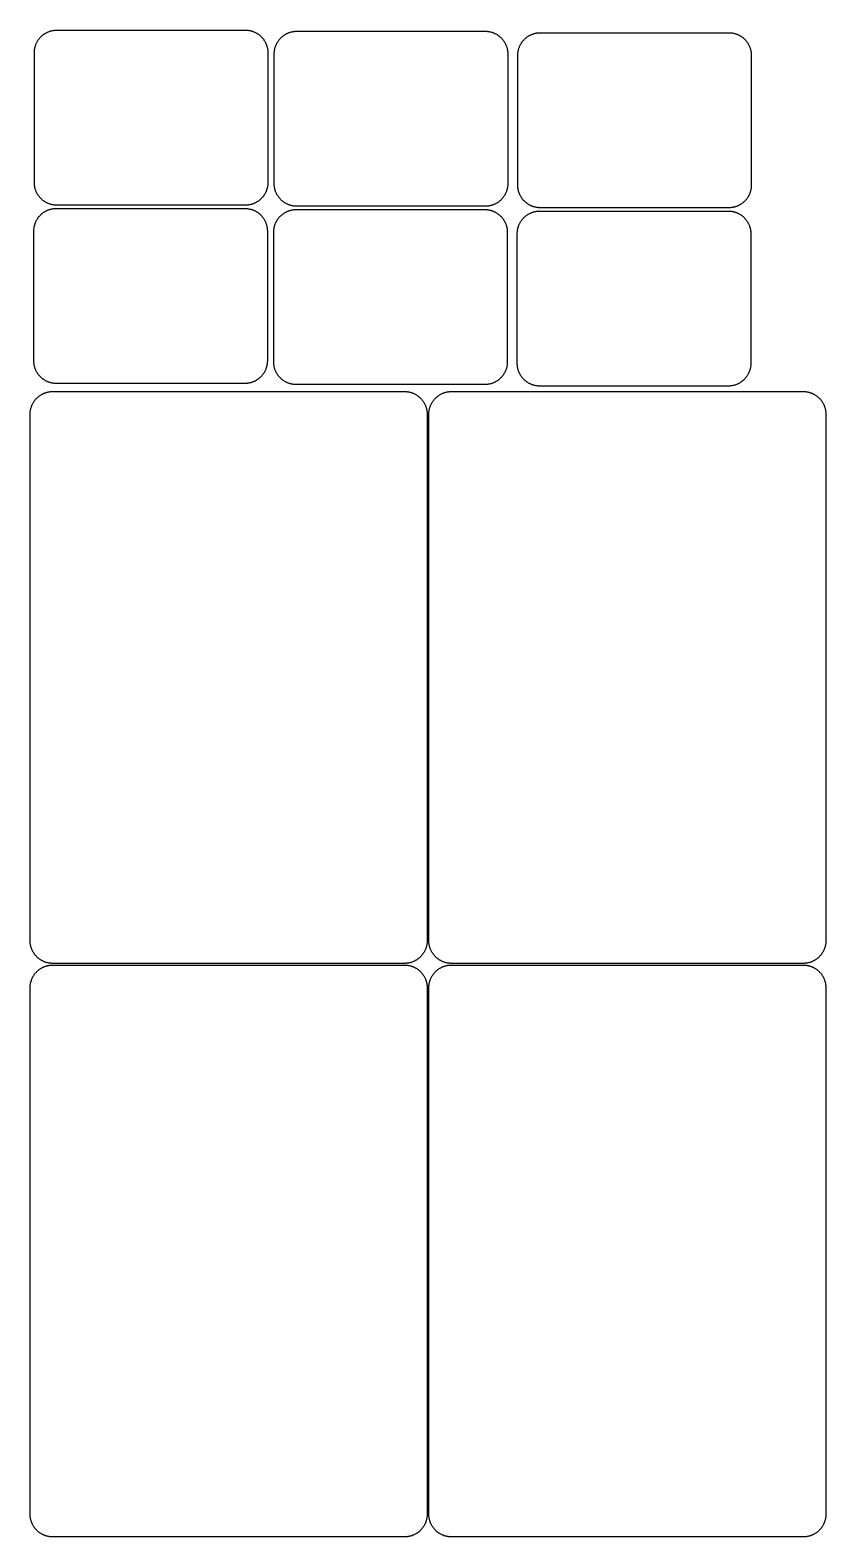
# Model space of a CAD drawing. Extents: x -19106 to -17743, y 5672 to 8254.
import ezdxf

# ---------------------------------------------------------------- set-up
doc = ezdxf.new("R2010")
doc.units = 0
doc.layers.add('Page1', color=7, linetype='CONTINUOUS')

msp = doc.modelspace()

# ---------------------------------------------------------------- linework, layer by layer
at = {"layer": 'Page1'}
for points in [[(-18737.717781, 7953.903966), (-19060.425835, 7953.903966), (-19060.425835, 7953.903966), (-19061.423306, 7953.916588), (-19062.414554, 7953.954252), (-19063.399275, 7954.016654), (-19064.377166, 7954.10349), (-19065.347924, 7954.214458), (-19066.311243, 7954.349253), (-19067.266822, 7954.507572), (-19068.214357, 7954.689112), (-19069.153543, 7954.893569), (-19070.084078, 7955.120639), (-19071.005658, 7955.37002), (-19071.91798, 7955.641407), (-19072.820739, 7955.934496), (-19073.713633, 7956.248985), (-19074.596358, 7956.584571), (-19075.468611, 7956.940948), (-19076.330087, 7957.317814), (-19077.180483, 7957.714866), (-19078.019496, 7958.1318), (-19078.846823, 7958.568311), (-19079.662159, 7959.024098), (-19080.465202, 7959.498856), (-19081.255647, 7959.992281), (-19082.033191, 7960.504071), (-19082.797532, 7961.033922), (-19083.548364, 7961.581529), (-19084.285385, 7962.146591), (-19085.008291, 7962.728802), (-19085.716778, 7963.32786), (-19086.410544, 7963.943461), (-19087.089284, 7964.575302), (-19087.752695, 7965.223079), (-19088.400474, 7965.886488), (-19089.032316, 7966.565227), (-19089.647919, 7967.25899), (-19090.246979, 7967.967476), (-19090.829192, 7968.69038), (-19091.394255, 7969.4274), (-19091.941865, 7970.17823), (-19092.471717, 7970.942569), (-19092.983508, 7971.720111), (-19093.476936, 7972.510555), (-19093.951695, 7973.313596), (-19094.407483, 7974.128931), (-19094.843996, 7974.956256), (-19095.260931, 7975.795268), (-19095.657985, 7976.645663), (-19096.034852, 7977.507137), (-19096.391231, 7978.379388), (-19096.726817, 7979.262112), (-19097.041308, 7980.155005), (-19097.334399, 7981.057763), (-19097.605787, 7981.970084), (-19097.855168, 7982.891663), (-19098.082239, 7983.822197), (-19098.286697, 7984.761382), (-19098.468237, 7985.708916), (-19098.626557, 7986.664494), (-19098.761353, 7987.627814), (-19098.872321, 7988.59857), (-19098.959158, 7989.576461), (-19099.02156, 7990.561182), (-19099.059224, 7991.55243), (-19099.071846, 7992.549901), (-19099.071846, 7992.549901), (-19099.071846, 8215.258031), (-19099.071846, 8215.258031), (-19099.059224, 8216.255499), (-19099.02156, 8217.246744), (-19098.959158, 8218.231462), (-19098.872321, 8219.20935), (-19098.761353, 8220.180104), (-19098.626557, 8221.14342), (-19098.468237, 8222.098996), (-19098.286697, 8223.046528), (-19098.082239, 8223.985712), (-19097.855168, 8224.916244), (-19097.605787, 8225.837822), (-19097.334399, 8226.750141), (-19097.041308, 8227.652898), (-19096.726818, 8228.54579), (-19096.391232, 8229.428513), (-19096.034853, 8230.300763), (-19095.657986, 8231.162237), (-19095.260933, 8232.012632), (-19094.843998, 8232.851643), (-19094.407485, 8233.678968), (-19093.951698, 8234.494303), (-19093.476939, 8235.297344), (-19092.983512, 8236.087787), (-19092.471721, 8236.86533), (-19091.941869, 8237.629669), (-19091.39426, 8238.3805), (-19090.829198, 8239.11752), (-19090.246985, 8239.840425), (-19089.647926, 8240.548911), (-19089.032324, 8241.242676), (-19088.400482, 8241.921415), (-19087.752705, 8242.584825), (-19087.089294, 8243.232603), (-19086.410555, 8243.864444), (-19085.716791, 8244.480046), (-19085.008304, 8245.079106), (-19084.285399, 8245.661318), (-19083.54838, 8246.226381), (-19082.797549, 8246.773989), (-19082.03321, 8247.303841), (-19081.255667, 8247.815632), (-19080.465223, 8248.309059), (-19079.662182, 8248.783818), (-19078.846848, 8249.239606), (-19078.019523, 8249.676119), (-19077.180511, 8250.093053), (-19076.330117, 8250.490106), (-19075.468643, 8250.866974), (-19074.596393, 8251.223352), (-19073.71367, 8251.558938), (-19072.820778, 8251.873429), (-19071.918021, 8252.166519), (-19071.005702, 8252.437907), (-19070.084124, 8252.687288), (-19069.153592, 8252.91436), (-19068.214408, 8253.118817), (-19067.266876, 8253.300358), (-19066.3113, 8253.458678), (-19065.347983, 8253.593473), (-19064.377229, 8253.704441), (-19063.399342, 8253.791278), (-19062.414623, 8253.85368), (-19061.423379, 8253.891344), (-19060.425911, 8253.903966), (-19060.425911, 8253.903966), (-18737.717781, 8253.903966), (-18737.717781, 8253.903966), (-18736.720313, 8253.891344), (-18735.729068, 8253.85368), (-18734.74435, 8253.791278), (-18733.766463, 8253.704441), (-18732.795709, 8253.593473), (-18731.832392, 8253.458678), (-18730.876816, 8253.300358), (-18729.929284, 8253.118817), (-18728.9901, 8252.914359), (-18728.059568, 8252.687288), (-18727.13799, 8252.437907), (-18726.225671, 8252.166519), (-18725.322914, 8251.873428), (-18724.430022, 8251.558938), (-18723.547299, 8251.223351), (-18722.675049, 8250.866972), (-18721.813575, 8250.490105), (-18720.963181, 8250.093052), (-18720.124169, 8249.676117), (-18719.296844, 8249.239603), (-18718.48151, 8248.783815), (-18717.678469, 8248.309056), (-18716.888025, 8247.815629), (-18716.110482, 8247.303837), (-18715.346143, 8246.773985), (-18714.595312, 8246.226375), (-18713.858293, 8245.661312), (-18713.135388, 8245.079099), (-18712.426901, 8244.480039), (-18711.733137, 8243.864436), (-18711.054398, 8243.232594), (-18710.390987, 8242.584815), (-18709.74321, 8241.921404), (-18709.111368, 8241.242664), (-18708.495766, 8240.548898), (-18707.896707, 8239.840411), (-18707.314494, 8239.117505), (-18706.749432, 8238.380484), (-18706.201823, 8237.629652), (-18705.671971, 8236.865312), (-18705.16018, 8236.087767), (-18704.666753, 8235.297322), (-18704.191994, 8234.494279), (-18703.736207, 8233.678943), (-18703.299694, 8232.851617), (-18702.882759, 8232.012603), (-18702.485706, 8231.162207), (-18702.108839, 8230.300731), (-18701.75246, 8229.428479), (-18701.416874, 8228.545754), (-18701.102384, 8227.65286), (-18700.809293, 8226.7501), (-18700.537905, 8225.837779), (-18700.288524, 8224.916199), (-18700.061453, 8223.985663), (-18699.856995, 8223.046477), (-18699.675455, 8222.098943), (-18699.517135, 8221.143364), (-18699.382339, 8220.180044), (-18699.271371, 8219.209287), (-18699.184534, 8218.231396), (-18699.122132, 8217.246674), (-18699.084468, 8216.255426), (-18699.071846, 8215.257955), (-18699.071846, 8215.257955), (-18699.071846, 7992.549901), (-18699.071846, 7992.549901), (-18699.084468, 7991.55243), (-18699.122132, 7990.561182), (-18699.184534, 7989.576461), (-18699.271371, 7988.59857), (-18699.382339, 7987.627814), (-18699.517135, 7986.664494), (-18699.675455, 7985.708916), (-18699.856995, 7984.761382), (-18700.061453, 7983.822197), (-18700.288524, 7982.891663), (-18700.537905, 7981.970084), (-18700.809293, 7981.057763), (-18701.102384, 7980.155005), (-18701.416874, 7979.262112), (-18701.75246, 7978.379388), (-18702.108839, 7977.507137), (-18702.485706, 7976.645663), (-18702.882759, 7975.795268), (-18703.299694, 7974.956256), (-18703.736207, 7974.128931), (-18704.191994, 7973.313596), (-18704.666753, 7972.510555), (-18705.16018, 7971.720111), (-18705.671971, 7970.942569), (-18706.201823, 7970.17823), (-18706.749432, 7969.4274), (-18707.314494, 7968.69038), (-18707.896707, 7967.967476), (-18708.495766, 7967.25899), (-18709.111368, 7966.565227), (-18709.74321, 7965.886488), (-18710.390987, 7965.223079), (-18711.054398, 7964.575302), (-18711.733137, 7963.943461), (-18712.426901, 7963.32786), (-18713.135388, 7962.728802), (-18713.858293, 7962.146591), (-18714.595312, 7961.581529), (-18715.346143, 7961.033922), (-18716.110482, 7960.504071), (-18716.888025, 7959.992281), (-18717.678469, 7959.498856), (-18718.48151, 7959.024098), (-18719.296844, 7958.568311), (-18720.124169, 7958.1318), (-18720.963181, 7957.714866), (-18721.813575, 7957.317814), (-18722.675049, 7956.940948), (-18723.547299, 7956.584571), (-18724.430022, 7956.248985), (-18725.322914, 7955.934496), (-18726.225671, 7955.641407), (-18727.13799, 7955.37002), (-18728.059568, 7955.120639), (-18728.9901, 7954.893569), (-18729.929284, 7954.689112), (-18730.876816, 7954.507572), (-18731.832392, 7954.349253), (-18732.795709, 7954.214458), (-18733.766463, 7954.10349), (-18734.74435, 7954.016654), (-18735.729068, 7953.954252), (-18736.720313, 7953.916588), (-18737.717781, 7953.903966)], [(-18326.755233, 7952.015863), (-18649.463286, 7952.015863), (-18649.463286, 7952.015863), (-18650.460758, 7952.028485), (-18651.452006, 7952.066148), (-18652.436727, 7952.12855), (-18653.414618, 7952.215387), (-18654.385375, 7952.326354), (-18655.348695, 7952.461149), (-18656.304274, 7952.619469), (-18657.251808, 7952.801009), (-18658.190995, 7953.005465), (-18659.12153, 7953.232536), (-18660.04311, 7953.481916), (-18660.955432, 7953.753303), (-18661.858191, 7954.046393), (-18662.751085, 7954.360882), (-18663.63381, 7954.696467), (-18664.506062, 7955.052844), (-18665.367538, 7955.429711), (-18666.217935, 7955.826762), (-18667.056948, 7956.243696), (-18667.884274, 7956.680208), (-18668.699611, 7957.135994), (-18669.502653, 7957.610752), (-18670.293099, 7958.104178), (-18671.070643, 7958.615968), (-18671.834983, 7959.145818), (-18672.585815, 7959.693426), (-18673.322836, 7960.258487), (-18674.045742, 7960.840699), (-18674.75423, 7961.439757), (-18675.447995, 7962.055358), (-18676.126736, 7962.687199), (-18676.790147, 7963.334975), (-18677.437925, 7963.998385), (-18678.069768, 7964.677123), (-18678.685371, 7965.370887), (-18679.284431, 7966.079373), (-18679.866644, 7966.802277), (-18680.431707, 7967.539296), (-18680.979316, 7968.290127), (-18681.509168, 7969.054465), (-18682.02096, 7969.832008), (-18682.514387, 7970.622451), (-18682.989147, 7971.425492), (-18683.444935, 7972.240827), (-18683.881448, 7973.068152), (-18684.298383, 7973.907164), (-18684.695436, 7974.757559), (-18685.072304, 7975.619034), (-18685.428683, 7976.491285), (-18685.764269, 7977.374008), (-18686.078759, 7978.266901), (-18686.37185, 7979.169659), (-18686.643238, 7980.08198), (-18686.892619, 7981.003559), (-18687.119691, 7981.934093), (-18687.324148, 7982.873279), (-18687.505689, 7983.820813), (-18687.664009, 7984.776391), (-18687.798805, 7985.73971), (-18687.909773, 7986.710467), (-18687.99661, 7987.688357), (-18688.059012, 7988.673078), (-18688.096676, 7989.664326), (-18688.109298, 7990.661798), (-18688.109298, 7990.661798), (-18688.109298, 8213.369928), (-18688.109298, 8213.369928), (-18688.096676, 8214.367395), (-18688.059012, 8215.35864), (-18687.99661, 8216.343358), (-18687.909773, 8217.321246), (-18687.798805, 8218.292), (-18687.664009, 8219.255317), (-18687.505689, 8220.210893), (-18687.324149, 8221.158424), (-18687.119691, 8222.097608), (-18686.89262, 8223.028141), (-18686.643239, 8223.949718), (-18686.371851, 8224.862037), (-18686.07876, 8225.764795), (-18685.76427, 8226.657686), (-18685.428684, 8227.540409), (-18685.072305, 8228.412659), (-18684.695438, 8229.274133), (-18684.298385, 8230.124528), (-18683.88145, 8230.963539), (-18683.444937, 8231.790864), (-18682.989149, 8232.606199), (-18682.51439, 8233.40924), (-18682.020963, 8234.199684), (-18681.509172, 8234.977227), (-18680.979321, 8235.741565), (-18680.431712, 8236.492396), (-18679.86665, 8237.229416), (-18679.284437, 8237.952321), (-18678.685378, 8238.660807), (-18678.069776, 8239.354572), (-18677.437934, 8240.033311), (-18676.790156, 8240.696721), (-18676.126746, 8241.344499), (-18675.448007, 8241.976341), (-18674.754242, 8242.591943), (-18674.045756, 8243.191002), (-18673.322851, 8243.773215), (-18672.585831, 8244.338277), (-18671.835, 8244.885886), (-18671.070662, 8245.415737), (-18670.293119, 8245.927528), (-18669.502675, 8246.420955), (-18668.699634, 8246.895714), (-18667.884299, 8247.351502), (-18667.056974, 8247.788015), (-18666.217963, 8248.20495), (-18665.367568, 8248.602003), (-18664.506094, 8248.97887), (-18663.633844, 8249.335249), (-18662.751121, 8249.670835), (-18661.85823, 8249.985325), (-18660.955472, 8250.278416), (-18660.043153, 8250.549804), (-18659.121576, 8250.799185), (-18658.191043, 8251.026256), (-18657.251859, 8251.230714), (-18656.304328, 8251.412254), (-18655.348752, 8251.570574), (-18654.385435, 8251.70537), (-18653.414681, 8251.816338), (-18652.436793, 8251.903175), (-18651.452075, 8251.965577), (-18650.46083, 8252.003241), (-18649.463363, 8252.015863), (-18649.463363, 8252.015863), (-18326.755233, 8252.015863), (-18326.755233, 8252.015863), (-18325.757765, 8252.003241), (-18324.76652, 8251.965577), (-18323.781802, 8251.903175), (-18322.803914, 8251.816338), (-18321.83316, 8251.70537), (-18320.869843, 8251.570574), (-18319.914267, 8251.412254), (-18318.966736, 8251.230713), (-18318.027552, 8251.026256), (-18317.097019, 8250.799184), (-18316.175442, 8250.549803), (-18315.263123, 8250.278415), (-18314.360366, 8249.985324), (-18313.467474, 8249.670834), (-18312.584751, 8249.335248), (-18311.712501, 8248.978869), (-18310.851027, 8248.602001), (-18310.000632, 8248.204948), (-18309.161621, 8247.788013), (-18308.334296, 8247.3515), (-18307.518961, 8246.895712), (-18306.71592, 8246.420952), (-18305.925477, 8245.927525), (-18305.147934, 8245.415733), (-18304.383595, 8244.885881), (-18303.632764, 8244.338272), (-18302.895744, 8243.773209), (-18302.172839, 8243.190996), (-18301.464353, 8242.591936), (-18300.770588, 8241.976333), (-18300.091849, 8241.34449), (-18299.428439, 8240.696712), (-18298.780661, 8240.033301), (-18298.14882, 8239.35456), (-18297.533217, 8238.660795), (-18296.934158, 8237.952307), (-18296.351946, 8237.229401), (-18295.786883, 8236.49238), (-18295.239274, 8235.741548), (-18294.709423, 8234.977208), (-18294.197632, 8234.199664), (-18293.704205, 8233.409218), (-18293.229446, 8232.606176), (-18292.773658, 8231.790839), (-18292.337145, 8230.963513), (-18291.92021, 8230.1245), (-18291.523158, 8229.274103), (-18291.14629, 8228.412627), (-18290.789912, 8227.540375), (-18290.454325, 8226.65765), (-18290.139835, 8225.764756), (-18289.846744, 8224.861997), (-18289.575357, 8223.949675), (-18289.325975, 8223.028095), (-18289.098904, 8222.09756), (-18288.894447, 8221.158373), (-18288.712906, 8220.210839), (-18288.554586, 8219.25526), (-18288.419791, 8218.29194), (-18288.308822, 8217.321183), (-18288.221986, 8216.343292), (-18288.159584, 8215.358571), (-18288.12192, 8214.367323), (-18288.109298, 8213.369851), (-18288.109298, 8213.369851), (-18288.109298, 7990.661798), (-18288.109298, 7990.661798), (-18288.12192, 7989.664326), (-18288.159584, 7988.673078), (-18288.221986, 7987.688357), (-18288.308822, 7986.710467), (-18288.419791, 7985.73971), (-18288.554586, 7984.776391), (-18288.712906, 7983.820813), (-18288.894447, 7982.873279), (-18289.098904, 7981.934093), (-18289.325975, 7981.003559), (-18289.575357, 7980.08198), (-18289.846744, 7979.169659), (-18290.139835, 7978.266901), (-18290.454325, 7977.374008), (-18290.789912, 7976.491285), (-18291.14629, 7975.619034), (-18291.523158, 7974.757559), (-18291.92021, 7973.907164), (-18292.337145, 7973.068152), (-18292.773658, 7972.240827), (-18293.229446, 7971.425492), (-18293.704205, 7970.622451), (-18294.197632, 7969.832008), (-18294.709423, 7969.054465), (-18295.239274, 7968.290127), (-18295.786883, 7967.539296), (-18296.351946, 7966.802277), (-18296.934158, 7966.079373), (-18297.533217, 7965.370887), (-18298.14882, 7964.677123), (-18298.780661, 7963.998385), (-18299.428439, 7963.334975), (-18300.091849, 7962.687199), (-18300.770588, 7962.055358), (-18301.464353, 7961.439757), (-18302.172839, 7960.840699), (-18302.895744, 7960.258487), (-18303.632764, 7959.693426), (-18304.383595, 7959.145818), (-18305.147934, 7958.615968), (-18305.925477, 7958.104178), (-18306.71592, 7957.610752), (-18307.518961, 7957.135994), (-18308.334296, 7956.680208), (-18309.161621, 7956.243696), (-18310.000632, 7955.826762), (-18310.851027, 7955.429711), (-18311.712501, 7955.052844), (-18312.584751, 7954.696467), (-18313.467474, 7954.360882), (-18314.360366, 7954.046393), (-18315.263123, 7953.753303), (-18316.175442, 7953.481916), (-18317.097019, 7953.232536), (-18318.027552, 7953.005465), (-18318.966736, 7952.801009), (-18319.914267, 7952.619469), (-18320.869843, 7952.461149), (-18321.83316, 7952.326354), (-18322.803914, 7952.215387), (-18323.781802, 7952.12855), (-18324.76652, 7952.066148), (-18325.757765, 7952.028485), (-18326.755233, 7952.015863)], [(-17909.579815, 7949.47211), (-18232.287869, 7949.47211), (-18232.287869, 7949.47211), (-18233.28534, 7949.484732), (-18234.276589, 7949.522396), (-18235.26131, 7949.584798), (-18236.239201, 7949.671634), (-18237.209958, 7949.782602), (-18238.173278, 7949.917397), (-18239.128857, 7950.075716), (-18240.076391, 7950.257256), (-18241.015578, 7950.461713), (-18241.946113, 7950.688783), (-18242.867693, 7950.938164), (-18243.780014, 7951.20955), (-18244.682774, 7951.50264), (-18245.575668, 7951.817129), (-18246.458393, 7952.152714), (-18247.330645, 7952.509092), (-18248.192121, 7952.885958), (-18249.042517, 7953.28301), (-18249.881531, 7953.699943), (-18250.708857, 7954.136455), (-18251.524194, 7954.592242), (-18252.327236, 7955.067), (-18253.117681, 7955.560425), (-18253.895226, 7956.072215), (-18254.659566, 7956.602066), (-18255.410398, 7957.149673), (-18256.147419, 7957.714735), (-18256.870325, 7958.296946), (-18257.578813, 7958.896004), (-18258.272578, 7959.511605), (-18258.951318, 7960.143446), (-18259.614729, 7960.791223), (-18260.262508, 7961.454632), (-18260.894351, 7962.13337), (-18261.509954, 7962.827134), (-18262.109013, 7963.53562), (-18262.691227, 7964.258524), (-18263.25629, 7964.995543), (-18263.803899, 7965.746374), (-18264.333751, 7966.510712), (-18264.845543, 7967.288255), (-18265.33897, 7968.078699), (-18265.813729, 7968.88174), (-18266.269518, 7969.697075), (-18266.706031, 7970.5244), (-18267.122966, 7971.363411), (-18267.520019, 7972.213806), (-18267.896887, 7973.075281), (-18268.253265, 7973.947532), (-18268.588852, 7974.830256), (-18268.903342, 7975.723148), (-18269.196433, 7976.625907), (-18269.467821, 7977.538227), (-18269.717202, 7978.459806), (-18269.944274, 7979.390341), (-18270.148731, 7980.329526), (-18270.330272, 7981.27706), (-18270.488592, 7982.232638), (-18270.623387, 7983.195957), (-18270.734356, 7984.166714), (-18270.821192, 7985.144605), (-18270.883594, 7986.129326), (-18270.921258, 7987.120574), (-18270.93388, 7988.118045), (-18270.93388, 7988.118045), (-18270.93388, 8210.826175), (-18270.93388, 8210.826175), (-18270.921258, 8211.823643), (-18270.883595, 8212.814888), (-18270.821192, 8213.799606), (-18270.734356, 8214.777493), (-18270.623387, 8215.748247), (-18270.488592, 8216.711564), (-18270.330272, 8217.66714), (-18270.148731, 8218.614672), (-18269.944274, 8219.553856), (-18269.717203, 8220.484388), (-18269.467821, 8221.405966), (-18269.196434, 8222.318285), (-18268.903343, 8223.221042), (-18268.588853, 8224.113934), (-18268.253266, 8224.996657), (-18267.896888, 8225.868907), (-18267.52002, 8226.730381), (-18267.122968, 8227.580775), (-18266.706033, 8228.419787), (-18266.26952, 8229.247112), (-18265.813732, 8230.062446), (-18265.338973, 8230.865487), (-18264.845546, 8231.655931), (-18264.333755, 8232.433474), (-18263.803904, 8233.197813), (-18263.256295, 8233.948644), (-18262.691232, 8234.685664), (-18262.10902, 8235.408568), (-18261.509961, 8236.117055), (-18260.894358, 8236.810819), (-18260.262517, 8237.489558), (-18259.614739, 8238.152969), (-18258.951329, 8238.800746), (-18258.27259, 8239.432588), (-18257.578825, 8240.04819), (-18256.870339, 8240.647249), (-18256.147434, 8241.229462), (-18255.410414, 8241.794524), (-18254.659583, 8242.342133), (-18253.895245, 8242.871985), (-18253.117701, 8243.383776), (-18252.327258, 8243.877203), (-18251.524217, 8244.351962), (-18250.708882, 8244.80775), (-18249.881557, 8245.244262), (-18249.042546, 8245.661197), (-18248.192151, 8246.05825), (-18247.330677, 8246.435117), (-18246.458427, 8246.791496), (-18245.575704, 8247.127082), (-18244.682812, 8247.441572), (-18243.780055, 8247.734663), (-18242.867736, 8248.006051), (-18241.946159, 8248.255432), (-18241.015626, 8248.482503), (-18240.076442, 8248.686961), (-18239.128911, 8248.868502), (-18238.173335, 8249.026821), (-18237.210018, 8249.161617), (-18236.239264, 8249.272585), (-18235.261376, 8249.359422), (-18234.276658, 8249.421824), (-18233.285413, 8249.459488), (-18232.287945, 8249.47211), (-18232.287945, 8249.47211), (-17909.579815, 8249.47211), (-17909.579815, 8249.47211), (-17908.582348, 8249.459488), (-17907.591103, 8249.421824), (-17906.606385, 8249.359422), (-17905.628497, 8249.272585), (-17904.657743, 8249.161617), (-17903.694426, 8249.026821), (-17902.73885, 8248.868501), (-17901.791319, 8248.686961), (-17900.852135, 8248.482503), (-17899.921602, 8248.255432), (-17899.000025, 8248.006051), (-17898.087706, 8247.734663), (-17897.184948, 8247.441572), (-17896.292057, 8247.127081), (-17895.409334, 8246.791495), (-17894.537084, 8246.435116), (-17893.67561, 8246.058249), (-17892.825215, 8245.661195), (-17891.986204, 8245.244261), (-17891.158879, 8244.807747), (-17890.343544, 8244.351959), (-17889.540503, 8243.8772), (-17888.750059, 8243.383772), (-17887.972516, 8242.871981), (-17887.208178, 8242.342129), (-17886.457347, 8241.794519), (-17885.720327, 8241.229456), (-17884.997422, 8240.647243), (-17884.288936, 8240.048183), (-17883.595171, 8239.43258), (-17882.916432, 8238.800738), (-17882.253022, 8238.152959), (-17881.605244, 8237.489548), (-17880.973402, 8236.810808), (-17880.3578, 8236.117042), (-17879.758741, 8235.408555), (-17879.176529, 8234.685649), (-17878.611466, 8233.948628), (-17878.063857, 8233.197796), (-17877.534006, 8232.433456), (-17877.022215, 8231.655911), (-17876.528788, 8230.865466), (-17876.054029, 8230.062423), (-17875.598241, 8229.247087), (-17875.161728, 8228.41976), (-17874.744793, 8227.580747), (-17874.34774, 8226.730351), (-17873.970873, 8225.868875), (-17873.614494, 8224.996622), (-17873.278908, 8224.113897), (-17872.964418, 8223.221004), (-17872.671327, 8222.318244), (-17872.399939, 8221.405922), (-17872.150558, 8220.484342), (-17871.923487, 8219.553807), (-17871.719029, 8218.614621), (-17871.537489, 8217.667086), (-17871.379169, 8216.711507), (-17871.244373, 8215.748188), (-17871.133405, 8214.777431), (-17871.046568, 8213.79954), (-17870.984166, 8212.814818), (-17870.946502, 8211.82357), (-17870.93388, 8210.826099), (-17870.93388, 8210.826099), (-17870.93388, 7988.118045), (-17870.93388, 7988.118045), (-17870.946502, 7987.120574), (-17870.984166, 7986.129326), (-17871.046568, 7985.144605), (-17871.133405, 7984.166714), (-17871.244373, 7983.195957), (-17871.379169, 7982.232638), (-17871.537489, 7981.27706), (-17871.719029, 7980.329526), (-17871.923487, 7979.390341), (-17872.150558, 7978.459806), (-17872.399939, 7977.538227), (-17872.671327, 7976.625907), (-17872.964418, 7975.723148), (-17873.278908, 7974.830256), (-17873.614494, 7973.947532), (-17873.970873, 7973.075281), (-17874.34774, 7972.213806), (-17874.744793, 7971.363411), (-17875.161728, 7970.5244), (-17875.598241, 7969.697075), (-17876.054029, 7968.88174), (-17876.528788, 7968.078699), (-17877.022215, 7967.288255), (-17877.534006, 7966.510712), (-17878.063857, 7965.746374), (-17878.611466, 7964.995543), (-17879.176529, 7964.258524), (-17879.758741, 7963.53562), (-17880.3578, 7962.827134), (-17880.973402, 7962.13337), (-17881.605244, 7961.454632), (-17882.253022, 7960.791223), (-17882.916432, 7960.143446), (-17883.595171, 7959.511605), (-17884.288936, 7958.896004), (-17884.997422, 7958.296946), (-17885.720327, 7957.714735), (-17886.457347, 7957.149673), (-17887.208178, 7956.602066), (-17887.972516, 7956.072215), (-17888.750059, 7955.560425), (-17889.540503, 7955.067), (-17890.343544, 7954.592242), (-17891.158879, 7954.136455), (-17891.986204, 7953.699943), (-17892.825215, 7953.28301), (-17893.67561, 7952.885958), (-17894.537084, 7952.509092), (-17895.409334, 7952.152714), (-17896.292057, 7951.817129), (-17897.184948, 7951.50264), (-17898.087706, 7951.20955), (-17899.000025, 7950.938164), (-17899.921602, 7950.688783), (-17900.852135, 7950.461713), (-17901.791319, 7950.257256), (-17902.73885, 7950.075716), (-17903.694426, 7949.917397), (-17904.657743, 7949.782602), (-17905.628497, 7949.671634), (-17906.606385, 7949.584798), (-17907.591103, 7949.522396), (-17908.582348, 7949.484732), (-17909.579815, 7949.47211)], [(-18738.581809, 7648.343278), (-19061.289863, 7648.343278), (-19061.289863, 7648.343278), (-19062.287334, 7648.3559), (-19063.278582, 7648.393564), (-19064.263303, 7648.455966), (-19065.241194, 7648.542802), (-19066.211952, 7648.65377), (-19067.175271, 7648.788565), (-19068.13085, 7648.946884), (-19069.078385, 7649.128424), (-19070.017571, 7649.332881), (-19070.948106, 7649.559951), (-19071.869686, 7649.809332), (-19072.782008, 7650.080719), (-19073.684767, 7650.373808), (-19074.577661, 7650.688298), (-19075.460386, 7651.023883), (-19076.332639, 7651.38026), (-19077.194115, 7651.757126), (-19078.044511, 7652.154178), (-19078.883524, 7652.571112), (-19079.710851, 7653.007624), (-19080.526187, 7653.46341), (-19081.32923, 7653.938168), (-19082.119675, 7654.431594), (-19082.897219, 7654.943383), (-19083.66156, 7655.473234), (-19084.412392, 7656.020842), (-19085.149413, 7656.585903), (-19085.872319, 7657.168114), (-19086.580806, 7657.767172), (-19087.274572, 7658.382774), (-19087.953312, 7659.014614), (-19088.616723, 7659.662391), (-19089.264502, 7660.3258), (-19089.896344, 7661.004539), (-19090.511947, 7661.698303), (-19091.111007, 7662.406788), (-19091.69322, 7663.129693), (-19092.258283, 7663.866712), (-19092.805893, 7664.617542), (-19093.335745, 7665.381881), (-19093.847536, 7666.159423), (-19094.340964, 7666.949867), (-19094.815723, 7667.752908), (-19095.271511, 7668.568243), (-19095.708024, 7669.395568), (-19096.124959, 7670.23458), (-19096.522013, 7671.084975), (-19096.89888, 7671.946449), (-19097.255259, 7672.8187), (-19097.590845, 7673.701424), (-19097.905336, 7674.594317), (-19098.198427, 7675.497075), (-19098.469815, 7676.409396), (-19098.719196, 7677.330975), (-19098.946267, 7678.261509), (-19099.150725, 7679.200695), (-19099.332265, 7680.148228), (-19099.490585, 7681.103807), (-19099.625381, 7682.067126), (-19099.736349, 7683.037882), (-19099.823186, 7684.015773), (-19099.885588, 7685.000494), (-19099.923252, 7685.991742), (-19099.935874, 7686.989213), (-19099.935874, 7686.989213), (-19099.935874, 7909.697343), (-19099.935874, 7909.697343), (-19099.923252, 7910.694811), (-19099.885588, 7911.686056), (-19099.823186, 7912.670774), (-19099.736349, 7913.648662), (-19099.625381, 7914.619416), (-19099.490585, 7915.582732), (-19099.332265, 7916.538308), (-19099.150725, 7917.48584), (-19098.946267, 7918.425024), (-19098.719196, 7919.355556), (-19098.469815, 7920.277134), (-19098.198427, 7921.189453), (-19097.905336, 7922.09221), (-19097.590846, 7922.985102), (-19097.25526, 7923.867825), (-19096.898881, 7924.740075), (-19096.522014, 7925.601549), (-19096.124961, 7926.451944), (-19095.708026, 7927.290955), (-19095.271513, 7928.11828), (-19094.815726, 7928.933615), (-19094.340967, 7929.736656), (-19093.84754, 7930.527099), (-19093.335749, 7931.304642), (-19092.805897, 7932.068981), (-19092.258288, 7932.819812), (-19091.693226, 7933.556832), (-19091.111013, 7934.279737), (-19090.511954, 7934.988223), (-19089.896352, 7935.681988), (-19089.26451, 7936.360727), (-19088.616733, 7937.024137), (-19087.953322, 7937.671915), (-19087.274583, 7938.303756), (-19086.580819, 7938.919359), (-19085.872332, 7939.518418), (-19085.149428, 7940.10063), (-19084.412408, 7940.665693), (-19083.661577, 7941.213302), (-19082.897238, 7941.743153), (-19082.119695, 7942.254944), (-19081.329251, 7942.748371), (-19080.52621, 7943.22313), (-19079.710876, 7943.678918), (-19078.883551, 7944.115431), (-19078.044539, 7944.532365), (-19077.194145, 7944.929418), (-19076.332671, 7945.306286), (-19075.460421, 7945.662664), (-19074.577698, 7945.998251), (-19073.684806, 7946.312741), (-19072.782049, 7946.605831), (-19071.86973, 7946.877219), (-19070.948152, 7947.1266), (-19070.01762, 7947.353672), (-19069.078436, 7947.558129), (-19068.130904, 7947.73967), (-19067.175328, 7947.89799), (-19066.212011, 7948.032785), (-19065.241257, 7948.143753), (-19064.26337, 7948.23059), (-19063.278652, 7948.292992), (-19062.287407, 7948.330656), (-19061.289939, 7948.343278), (-19061.289939, 7948.343278), (-18738.581809, 7948.343278), (-18738.581809, 7948.343278), (-18737.584341, 7948.330656), (-18736.593097, 7948.292992), (-18735.608379, 7948.23059), (-18734.630491, 7948.143753), (-18733.659737, 7948.032785), (-18732.69642, 7947.89799), (-18731.740844, 7947.73967), (-18730.793312, 7947.558129), (-18729.854128, 7947.353671), (-18728.923596, 7947.1266), (-18728.002018, 7946.877219), (-18727.089699, 7946.605831), (-18726.186942, 7946.31274), (-18725.29405, 7945.99825), (-18724.411328, 7945.662663), (-18723.539077, 7945.306285), (-18722.677603, 7944.929417), (-18721.827209, 7944.532364), (-18720.988197, 7944.115429), (-18720.160872, 7943.678915), (-18719.345538, 7943.223127), (-18718.542497, 7942.748368), (-18717.752053, 7942.254941), (-18716.97451, 7941.743149), (-18716.210171, 7941.213297), (-18715.45934, 7940.665688), (-18714.722321, 7940.100625), (-18713.999416, 7939.518411), (-18713.290929, 7938.919351), (-18712.597165, 7938.303749), (-18711.918426, 7937.671906), (-18711.255015, 7937.024127), (-18710.607238, 7936.360716), (-18709.975396, 7935.681976), (-18709.359794, 7934.988211), (-18708.760735, 7934.279723), (-18708.178522, 7933.556817), (-18707.61346, 7932.819796), (-18707.065851, 7932.068964), (-18706.535999, 7931.304624), (-18706.024208, 7930.527079), (-18705.530781, 7929.736634), (-18705.056022, 7928.933592), (-18704.600235, 7928.118255), (-18704.163722, 7927.290929), (-18703.746787, 7926.451915), (-18703.349734, 7925.601519), (-18702.972867, 7924.740043), (-18702.616488, 7923.867791), (-18702.280902, 7922.985066), (-18701.966412, 7922.092172), (-18701.673321, 7921.189412), (-18701.401933, 7920.277091), (-18701.152552, 7919.355511), (-18700.925481, 7918.424976), (-18700.721023, 7917.485789), (-18700.539483, 7916.538255), (-18700.381163, 7915.582676), (-18700.246367, 7914.619356), (-18700.135399, 7913.648599), (-18700.048562, 7912.670708), (-18699.98616, 7911.685986), (-18699.948496, 7910.694738), (-18699.935874, 7909.697267), (-18699.935874, 7909.697267), (-18699.935874, 7686.989213), (-18699.935874, 7686.989213), (-18699.948496, 7685.991742), (-18699.98616, 7685.000494), (-18700.048562, 7684.015773), (-18700.135399, 7683.037882), (-18700.246367, 7682.067126), (-18700.381163, 7681.103807), (-18700.539483, 7680.148228), (-18700.721023, 7679.200695), (-18700.925481, 7678.261509), (-18701.152552, 7677.330975), (-18701.401933, 7676.409396), (-18701.673321, 7675.497075), (-18701.966412, 7674.594317), (-18702.280902, 7673.701424), (-18702.616488, 7672.8187), (-18702.972867, 7671.946449), (-18703.349734, 7671.084975), (-18703.746787, 7670.23458), (-18704.163722, 7669.395568), (-18704.600235, 7668.568243), (-18705.056022, 7667.752908), (-18705.530781, 7666.949867), (-18706.024208, 7666.159424), (-18706.535999, 7665.381881), (-18707.065851, 7664.617542), (-18707.61346, 7663.866712), (-18708.178522, 7663.129693), (-18708.760735, 7662.406788), (-18709.359794, 7661.698303), (-18709.975396, 7661.004539), (-18710.607238, 7660.3258), (-18711.255015, 7659.662391), (-18711.918426, 7659.014614), (-18712.597165, 7658.382774), (-18713.290929, 7657.767172), (-18713.999416, 7657.168114), (-18714.722321, 7656.585903), (-18715.45934, 7656.020842), (-18716.210171, 7655.473234), (-18716.97451, 7654.943383), (-18717.752053, 7654.431594), (-18718.542497, 7653.938168), (-18719.345538, 7653.46341), (-18720.160872, 7653.007624), (-18720.988197, 7652.571112), (-18721.827209, 7652.154178), (-18722.677603, 7651.757126), (-18723.539077, 7651.38026), (-18724.411328, 7651.023883), (-18725.29405, 7650.688298), (-18726.186942, 7650.373808), (-18727.089699, 7650.080719), (-18728.002018, 7649.809332), (-18728.923596, 7649.559951), (-18729.854128, 7649.332881), (-18730.793312, 7649.128424), (-18731.740844, 7648.946884), (-18732.69642, 7648.788565), (-18733.659737, 7648.65377), (-18734.630491, 7648.542802), (-18735.608379, 7648.455966), (-18736.593097, 7648.393564), (-18737.584341, 7648.3559), (-18738.581809, 7648.343278)], [(-18327.619261, 7646.455175), (-18650.327314, 7646.455175), (-18650.327314, 7646.455175), (-18651.324786, 7646.467797), (-18652.316034, 7646.50546), (-18653.300755, 7646.567862), (-18654.278646, 7646.654699), (-18655.249403, 7646.765666), (-18656.212723, 7646.900462), (-18657.168302, 7647.058781), (-18658.115836, 7647.240321), (-18659.055023, 7647.444777), (-18659.985558, 7647.671848), (-18660.907138, 7647.921228), (-18661.81946, 7648.192615), (-18662.722219, 7648.485705), (-18663.615113, 7648.800194), (-18664.497838, 7649.135779), (-18665.37009, 7649.492157), (-18666.231566, 7649.869023), (-18667.081963, 7650.266075), (-18667.920976, 7650.683008), (-18668.748302, 7651.11952), (-18669.563639, 7651.575306), (-18670.366681, 7652.050064), (-18671.157127, 7652.54349), (-18671.934671, 7653.05528), (-18672.699011, 7653.58513), (-18673.449843, 7654.132738), (-18674.186864, 7654.697799), (-18674.90977, 7655.280011), (-18675.618258, 7655.879069), (-18676.312023, 7656.49467), (-18676.990764, 7657.126511), (-18677.654175, 7657.774287), (-18678.301953, 7658.437697), (-18678.933796, 7659.116435), (-18679.549399, 7659.810199), (-18680.148459, 7660.518685), (-18680.730672, 7661.241589), (-18681.295735, 7661.978608), (-18681.843344, 7662.729439), (-18682.373196, 7663.493777), (-18682.884988, 7664.27132), (-18683.378415, 7665.061763), (-18683.853175, 7665.864804), (-18684.308963, 7666.680139), (-18684.745476, 7667.507464), (-18685.162411, 7668.346476), (-18685.559464, 7669.196871), (-18685.936332, 7670.058346), (-18686.292711, 7670.930597), (-18686.628297, 7671.81332), (-18686.942787, 7672.706213), (-18687.235878, 7673.608971), (-18687.507266, 7674.521292), (-18687.756647, 7675.442871), (-18687.983719, 7676.373405), (-18688.188176, 7677.312591), (-18688.369717, 7678.260125), (-18688.528037, 7679.215703), (-18688.662833, 7680.179022), (-18688.773801, 7681.149779), (-18688.860638, 7682.127669), (-18688.92304, 7683.11239), (-18688.960704, 7684.103638), (-18688.973326, 7685.10111), (-18688.973326, 7685.10111), (-18688.973326, 7907.80924), (-18688.973326, 7907.80924), (-18688.960704, 7908.806707), (-18688.92304, 7909.797952), (-18688.860638, 7910.78267), (-18688.773801, 7911.760558), (-18688.662833, 7912.731312), (-18688.528037, 7913.694629), (-18688.369717, 7914.650205), (-18688.188177, 7915.597737), (-18687.983719, 7916.53692), (-18687.756648, 7917.467453), (-18687.507267, 7918.38903), (-18687.235879, 7919.30135), (-18686.942788, 7920.204107), (-18686.628298, 7921.096998), (-18686.292712, 7921.979721), (-18685.936333, 7922.851971), (-18685.559466, 7923.713446), (-18685.162413, 7924.56384), (-18684.745478, 7925.402852), (-18684.308965, 7926.230176), (-18683.853177, 7927.045511), (-18683.378418, 7927.848552), (-18682.884991, 7928.638996), (-18682.3732, 7929.416539), (-18681.843349, 7930.180878), (-18681.29574, 7930.931709), (-18680.730678, 7931.668728), (-18680.148465, 7932.391633), (-18679.549406, 7933.100119), (-18678.933804, 7933.793884), (-18678.301962, 7934.472623), (-18677.654184, 7935.136033), (-18676.990774, 7935.783811), (-18676.312035, 7936.415653), (-18675.61827, 7937.031255), (-18674.909784, 7937.630314), (-18674.186879, 7938.212527), (-18673.449859, 7938.777589), (-18672.699028, 7939.325198), (-18671.93469, 7939.85505), (-18671.157147, 7940.366841), (-18670.366703, 7940.860267), (-18669.563662, 7941.335026), (-18668.748327, 7941.790814), (-18667.921002, 7942.227327), (-18667.081991, 7942.644262), (-18666.231596, 7943.041315), (-18665.370122, 7943.418182), (-18664.497872, 7943.774561), (-18663.615149, 7944.110147), (-18662.722258, 7944.424637), (-18661.8195, 7944.717728), (-18660.907181, 7944.989116), (-18659.985604, 7945.238497), (-18659.055071, 7945.465568), (-18658.115887, 7945.670026), (-18657.168356, 7945.851566), (-18656.21278, 7946.009886), (-18655.249463, 7946.144682), (-18654.278709, 7946.25565), (-18653.300821, 7946.342487), (-18652.316103, 7946.404889), (-18651.324858, 7946.442553), (-18650.327391, 7946.455175), (-18650.327391, 7946.455175), (-18327.619261, 7946.455175), (-18327.619261, 7946.455175), (-18326.621793, 7946.442553), (-18325.630548, 7946.404889), (-18324.64583, 7946.342487), (-18323.667942, 7946.25565), (-18322.697188, 7946.144682), (-18321.733871, 7946.009886), (-18320.778295, 7945.851566), (-18319.830764, 7945.670025), (-18318.89158, 7945.465568), (-18317.961047, 7945.238497), (-18317.03947, 7944.989115), (-18316.127151, 7944.717727), (-18315.224394, 7944.424636), (-18314.331502, 7944.110146), (-18313.448779, 7943.77456), (-18312.576529, 7943.418181), (-18311.715055, 7943.041313), (-18310.86466, 7942.64426), (-18310.025649, 7942.227325), (-18309.198324, 7941.790812), (-18308.382989, 7941.335024), (-18307.579948, 7940.860264), (-18306.789505, 7940.366837), (-18306.011962, 7939.855046), (-18305.247623, 7939.325193), (-18304.496792, 7938.777584), (-18303.759772, 7938.212521), (-18303.036867, 7937.630308), (-18302.328381, 7937.031248), (-18301.634616, 7936.415645), (-18300.955877, 7935.783802), (-18300.292467, 7935.136024), (-18299.644689, 7934.472613), (-18299.012848, 7933.793873), (-18298.397245, 7933.100107), (-18297.798186, 7932.391619), (-18297.215974, 7931.668713), (-18296.650911, 7930.931693), (-18296.103302, 7930.18086), (-18295.573451, 7929.41652), (-18295.06166, 7928.638976), (-18294.568233, 7927.84853), (-18294.093474, 7927.045488), (-18293.637686, 7926.230152), (-18293.201173, 7925.402825), (-18292.784238, 7924.563812), (-18292.387186, 7923.713415), (-18292.010318, 7922.851939), (-18291.65394, 7921.979687), (-18291.318353, 7921.096962), (-18291.003863, 7920.204068), (-18290.710772, 7919.301309), (-18290.439385, 7918.388987), (-18290.190003, 7917.467407), (-18289.962932, 7916.536872), (-18289.758475, 7915.597685), (-18289.576934, 7914.650151), (-18289.418614, 7913.694572), (-18289.283819, 7912.731252), (-18289.17285, 7911.760495), (-18289.086014, 7910.782604), (-18289.023612, 7909.797883), (-18288.985948, 7908.806635), (-18288.973326, 7907.809163), (-18288.973326, 7907.809163), (-18288.973326, 7685.10111), (-18288.973326, 7685.10111), (-18288.985948, 7684.103638), (-18289.023612, 7683.11239), (-18289.086014, 7682.127669), (-18289.17285, 7681.149779), (-18289.283819, 7680.179022), (-18289.418614, 7679.215703), (-18289.576934, 7678.260125), (-18289.758475, 7677.312591), (-18289.962932, 7676.373405), (-18290.190003, 7675.442871), (-18290.439385, 7674.521292), (-18290.710772, 7673.608971), (-18291.003863, 7672.706213), (-18291.318353, 7671.81332), (-18291.65394, 7670.930597), (-18292.010318, 7670.058346), (-18292.387186, 7669.196871), (-18292.784238, 7668.346476), (-18293.201173, 7667.507464), (-18293.637686, 7666.680139), (-18294.093474, 7665.864804), (-18294.568233, 7665.061763), (-18295.06166, 7664.27132), (-18295.573451, 7663.493777), (-18296.103302, 7662.729439), (-18296.650911, 7661.978608), (-18297.215974, 7661.241589), (-18297.798186, 7660.518685), (-18298.397245, 7659.810199), (-18299.012848, 7659.116435), (-18299.644689, 7658.437697), (-18300.292467, 7657.774287), (-18300.955877, 7657.126511), (-18301.634616, 7656.49467), (-18302.328381, 7655.879069), (-18303.036867, 7655.280011), (-18303.759772, 7654.697799), (-18304.496792, 7654.132738), (-18305.247623, 7653.58513), (-18306.011962, 7653.05528), (-18306.789505, 7652.54349), (-18307.579948, 7652.050064), (-18308.382989, 7651.575306), (-18309.198324, 7651.11952), (-18310.025649, 7650.683008), (-18310.86466, 7650.266075), (-18311.715055, 7649.869023), (-18312.576529, 7649.492157), (-18313.448779, 7649.135779), (-18314.331502, 7648.800194), (-18315.224394, 7648.485705), (-18316.127151, 7648.192615), (-18317.03947, 7647.921228), (-18317.961047, 7647.671848), (-18318.89158, 7647.444777), (-18319.830764, 7647.240321), (-18320.778295, 7647.058781), (-18321.733871, 7646.900462), (-18322.697188, 7646.765666), (-18323.667942, 7646.654699), (-18324.64583, 7646.567862), (-18325.630548, 7646.50546), (-18326.621793, 7646.467797), (-18327.619261, 7646.455175)], [(-17910.443844, 7643.911422), (-18233.151897, 7643.911422), (-18233.151897, 7643.911422), (-18234.149368, 7643.924044), (-18235.140617, 7643.961708), (-18236.125338, 7644.02411), (-18237.103229, 7644.110946), (-18238.073986, 7644.221914), (-18239.037306, 7644.356709), (-18239.992885, 7644.515028), (-18240.940419, 7644.696568), (-18241.879606, 7644.901025), (-18242.810141, 7645.128095), (-18243.731721, 7645.377476), (-18244.644042, 7645.648862), (-18245.546802, 7645.941952), (-18246.439696, 7646.256441), (-18247.322421, 7646.592026), (-18248.194673, 7646.948404), (-18249.056149, 7647.32527), (-18249.906546, 7647.722322), (-18250.745559, 7648.139256), (-18251.572885, 7648.575767), (-18252.388222, 7649.031554), (-18253.191264, 7649.506312), (-18253.981709, 7649.999737), (-18254.759254, 7650.511527), (-18255.523594, 7651.041378), (-18256.274426, 7651.588985), (-18257.011447, 7652.154047), (-18257.734353, 7652.736258), (-18258.442841, 7653.335316), (-18259.136606, 7653.950917), (-18259.815346, 7654.582758), (-18260.478758, 7655.230535), (-18261.126536, 7655.893944), (-18261.758379, 7656.572683), (-18262.373982, 7657.266446), (-18262.973041, 7657.974932), (-18263.555255, 7658.697836), (-18264.120318, 7659.434856), (-18264.667927, 7660.185686), (-18265.197779, 7660.950025), (-18265.709571, 7661.727567), (-18266.202998, 7662.518011), (-18266.677757, 7663.321052), (-18267.133546, 7664.136387), (-18267.570059, 7664.963712), (-18267.986994, 7665.802723), (-18268.384047, 7666.653119), (-18268.760915, 7667.514593), (-18269.117294, 7668.386844), (-18269.45288, 7669.269568), (-18269.76737, 7670.162461), (-18270.060461, 7671.065219), (-18270.331849, 7671.977539), (-18270.58123, 7672.899119), (-18270.808302, 7673.829653), (-18271.012759, 7674.768838), (-18271.1943, 7675.716372), (-18271.35262, 7676.67195), (-18271.487415, 7677.63527), (-18271.598384, 7678.606026), (-18271.68522, 7679.583917), (-18271.747623, 7680.568638), (-18271.785286, 7681.559886), (-18271.797908, 7682.557357), (-18271.797908, 7682.557357), (-18271.797908, 7905.265487), (-18271.797908, 7905.265487), (-18271.785286, 7906.262955), (-18271.747623, 7907.2542), (-18271.68522, 7908.238918), (-18271.598384, 7909.216805), (-18271.487416, 7910.18756), (-18271.35262, 7911.150876), (-18271.1943, 7912.106452), (-18271.012759, 7913.053984), (-18270.808302, 7913.993168), (-18270.581231, 7914.9237), (-18270.331849, 7915.845278), (-18270.060462, 7916.757597), (-18269.767371, 7917.660354), (-18269.452881, 7918.553246), (-18269.117294, 7919.435969), (-18268.760916, 7920.308219), (-18268.384048, 7921.169693), (-18267.986996, 7922.020088), (-18267.570061, 7922.859099), (-18267.133548, 7923.686424), (-18266.67776, 7924.501758), (-18266.203001, 7925.304799), (-18265.709574, 7926.095243), (-18265.197783, 7926.872786), (-18264.667932, 7927.637125), (-18264.120323, 7928.387956), (-18263.55526, 7929.124976), (-18262.973048, 7929.84788), (-18262.373989, 7930.556367), (-18261.758386, 7931.250131), (-18261.126545, 7931.928871), (-18260.478767, 7932.592281), (-18259.815357, 7933.240058), (-18259.136618, 7933.8719), (-18258.442853, 7934.487502), (-18257.734367, 7935.086561), (-18257.011462, 7935.668774), (-18256.274442, 7936.233837), (-18255.523611, 7936.781445), (-18254.759273, 7937.311297), (-18253.98173, 7937.823088), (-18253.191286, 7938.316515), (-18252.388245, 7938.791274), (-18251.57291, 7939.247062), (-18250.745585, 7939.683575), (-18249.906574, 7940.100509), (-18249.056179, 7940.497562), (-18248.194705, 7940.87443), (-18247.322455, 7941.230808), (-18246.439732, 7941.566394), (-18245.546841, 7941.880885), (-18244.644083, 7942.173975), (-18243.731764, 7942.445363), (-18242.810187, 7942.694744), (-18241.879654, 7942.921815), (-18240.94047, 7943.126273), (-18239.992939, 7943.307814), (-18239.037363, 7943.466133), (-18238.074046, 7943.600929), (-18237.103292, 7943.711897), (-18236.125404, 7943.798734), (-18235.140686, 7943.861136), (-18234.149441, 7943.8988), (-18233.151973, 7943.911422), (-18233.151973, 7943.911422), (-17910.443844, 7943.911422), (-17910.443844, 7943.911422), (-17909.446376, 7943.8988), (-17908.455131, 7943.861136), (-17907.470413, 7943.798734), (-17906.492525, 7943.711897), (-17905.521771, 7943.600929), (-17904.558454, 7943.466133), (-17903.602878, 7943.307814), (-17902.655347, 7943.126273), (-17901.716163, 7942.921815), (-17900.78563, 7942.694744), (-17899.864053, 7942.445363), (-17898.951734, 7942.173975), (-17898.048976, 7941.880884), (-17897.156085, 7941.566394), (-17896.273362, 7941.230807), (-17895.401112, 7940.874428), (-17894.539638, 7940.497561), (-17893.689243, 7940.100508), (-17892.850232, 7939.683573), (-17892.022907, 7939.247059), (-17891.207572, 7938.791271), (-17890.404531, 7938.316512), (-17889.614087, 7937.823084), (-17888.836544, 7937.311293), (-17888.072206, 7936.781441), (-17887.321375, 7936.233831), (-17886.584355, 7935.668768), (-17885.86145, 7935.086555), (-17885.152964, 7934.487495), (-17884.459199, 7933.871892), (-17883.78046, 7933.24005), (-17883.11705, 7932.592271), (-17882.469272, 7931.92886), (-17881.83743, 7931.25012), (-17881.221828, 7930.556354), (-17880.622769, 7929.847867), (-17880.040557, 7929.124961), (-17879.475494, 7928.38794), (-17878.927885, 7927.637108), (-17878.398034, 7926.872768), (-17877.886243, 7926.095223), (-17877.392816, 7925.304778), (-17876.918057, 7924.501735), (-17876.462269, 7923.686399), (-17876.025756, 7922.859072), (-17875.608821, 7922.020059), (-17875.211768, 7921.169663), (-17874.834901, 7920.308187), (-17874.478522, 7919.435934), (-17874.142936, 7918.55321), (-17873.828446, 7917.660316), (-17873.535355, 7916.757556), (-17873.263968, 7915.845235), (-17873.014586, 7914.923654), (-17872.787515, 7913.993119), (-17872.583057, 7913.053933), (-17872.401517, 7912.106398), (-17872.243197, 7911.15082), (-17872.108401, 7910.1875), (-17871.997433, 7909.216743), (-17871.910596, 7908.238852), (-17871.848194, 7907.25413), (-17871.810531, 7906.262882), (-17871.797908, 7905.265411), (-17871.797908, 7905.265411), (-17871.797908, 7682.557357), (-17871.797908, 7682.557357), (-17871.810531, 7681.559886), (-17871.848194, 7680.568638), (-17871.910596, 7679.583917), (-17871.997433, 7678.606026), (-17872.108401, 7677.63527), (-17872.243197, 7676.67195), (-17872.401517, 7675.716372), (-17872.583057, 7674.768838), (-17872.787515, 7673.829653), (-17873.014586, 7672.899119), (-17873.263968, 7671.977539), (-17873.535355, 7671.065219), (-17873.828446, 7670.162461), (-17874.142936, 7669.269568), (-17874.478522, 7668.386844), (-17874.834901, 7667.514593), (-17875.211768, 7666.653119), (-17875.608821, 7665.802723), (-17876.025756, 7664.963712), (-17876.462269, 7664.136387), (-17876.918057, 7663.321052), (-17877.392816, 7662.518011), (-17877.886243, 7661.727567), (-17878.398034, 7660.950025), (-17878.927885, 7660.185686), (-17879.475494, 7659.434856), (-17880.040557, 7658.697836), (-17880.622769, 7657.974932), (-17881.221828, 7657.266446), (-17881.83743, 7656.572683), (-17882.469272, 7655.893944), (-17883.11705, 7655.230535), (-17883.78046, 7654.582758), (-17884.459199, 7653.950917), (-17885.152964, 7653.335316), (-17885.86145, 7652.736258), (-17886.584355, 7652.154047), (-17887.321375, 7651.588985), (-17888.072206, 7651.041378), (-17888.836544, 7650.511527), (-17889.614087, 7649.999737), (-17890.404531, 7649.506312), (-17891.207572, 7649.031554), (-17892.022907, 7648.575767), (-17892.850232, 7648.139256), (-17893.689243, 7647.722322), (-17894.539638, 7647.32527), (-17895.401112, 7646.948404), (-17896.273362, 7646.592026), (-17897.156085, 7646.256441), (-17898.048976, 7645.941952), (-17898.951734, 7645.648862), (-17899.864053, 7645.377476), (-17900.78563, 7645.128095), (-17901.716163, 7644.901025), (-17902.655347, 7644.696568), (-17903.602878, 7644.515028), (-17904.558454, 7644.356709), (-17905.521771, 7644.221914), (-17906.492525, 7644.110946), (-17907.470413, 7644.02411), (-17908.455131, 7643.961708), (-17909.446376, 7643.924044), (-17910.443844, 7643.911422)], [(-19106.248583, 6693.19608), (-19106.248583, 7595.904095), (-19106.248583, 7595.904095), (-19106.235961, 7596.901565), (-19106.198297, 7597.892811), (-19106.135895, 7598.877531), (-19106.049059, 7599.85542), (-19105.938091, 7600.826176), (-19105.803296, 7601.789494), (-19105.644977, 7602.745072), (-19105.463437, 7603.692605), (-19105.25898, 7604.63179), (-19105.03191, 7605.562324), (-19104.782529, 7606.483902), (-19104.511142, 7607.396223), (-19104.218053, 7608.298981), (-19103.903563, 7609.191874), (-19103.567978, 7610.074598), (-19103.211601, 7610.946849), (-19102.834734, 7611.808324), (-19102.437683, 7612.65872), (-19102.020749, 7613.497732), (-19101.584237, 7614.325058), (-19101.128451, 7615.140393), (-19100.653693, 7615.943435), (-19100.160267, 7616.733879), (-19099.648478, 7617.511423), (-19099.118627, 7618.275763), (-19098.571019, 7619.026594), (-19098.005958, 7619.763615), (-19097.423747, 7620.48652), (-19096.824689, 7621.195007), (-19096.209087, 7621.888772), (-19095.577247, 7622.567512), (-19094.92947, 7623.230922), (-19094.266061, 7623.8787), (-19093.587322, 7624.510543), (-19092.893558, 7625.126145), (-19092.185073, 7625.725205), (-19091.462168, 7626.307417), (-19090.725149, 7626.87248), (-19089.974319, 7627.420089), (-19089.20998, 7627.949941), (-19088.432437, 7628.461732), (-19087.641994, 7628.955159), (-19086.838953, 7629.429919), (-19086.023618, 7629.885707), (-19085.196293, 7630.32222), (-19084.357281, 7630.739155), (-19083.506886, 7631.136208), (-19082.645412, 7631.513075), (-19081.773161, 7631.869454), (-19080.890437, 7632.20504), (-19079.997544, 7632.519531), (-19079.094786, 7632.812621), (-19078.182465, 7633.084009), (-19077.260886, 7633.33339), (-19076.330352, 7633.560462), (-19075.391166, 7633.764919), (-19074.443633, 7633.94646), (-19073.488054, 7634.10478), (-19072.524735, 7634.239575), (-19071.553979, 7634.350544), (-19070.576088, 7634.43738), (-19069.591367, 7634.499782), (-19068.600119, 7634.537446), (-19067.602648, 7634.550068), (-19067.602648, 7634.550068), (-18464.894556, 7634.550068), (-18464.894556, 7634.550068), (-18463.897086, 7634.537446), (-18462.90584, 7634.499782), (-18461.92112, 7634.43738), (-18460.943231, 7634.350544), (-18459.972476, 7634.239575), (-18459.009158, 7634.10478), (-18458.053581, 7633.94646), (-18457.106048, 7633.764919), (-18456.166863, 7633.560462), (-18455.23633, 7633.333391), (-18454.314752, 7633.084009), (-18453.402432, 7632.812622), (-18452.499674, 7632.519531), (-18451.606782, 7632.205041), (-18450.724059, 7631.869454), (-18449.851808, 7631.513076), (-18448.990334, 7631.136208), (-18448.139939, 7630.739156), (-18447.300927, 7630.322221), (-18446.473602, 7629.885708), (-18445.658267, 7629.42992), (-18444.855227, 7628.955161), (-18444.064783, 7628.461734), (-18443.28724, 7627.949943), (-18442.522901, 7627.420092), (-18441.772071, 7626.872483), (-18441.035051, 7626.30742), (-18440.312147, 7625.725208), (-18439.603661, 7625.126149), (-18438.909896, 7624.510546), (-18438.231158, 7623.878705), (-18437.567748, 7623.230927), (-18436.919971, 7622.567517), (-18436.288129, 7621.888778), (-18435.672528, 7621.195013), (-18435.073469, 7620.486527), (-18434.491257, 7619.763622), (-18433.926195, 7619.026602), (-18433.378587, 7618.275771), (-18432.848736, 7617.511432), (-18432.336945, 7616.733889), (-18431.843519, 7615.943446), (-18431.368761, 7615.140405), (-18430.912974, 7614.32507), (-18430.476461, 7613.497745), (-18430.059527, 7612.658734), (-18429.662475, 7611.808339), (-18429.285608, 7610.946865), (-18428.92923, 7610.074615), (-18428.593644, 7609.191892), (-18428.279155, 7608.299), (-18427.986064, 7607.396243), (-18427.714677, 7606.483924), (-18427.465296, 7605.562347), (-18427.238225, 7604.631814), (-18427.033768, 7603.69263), (-18426.852228, 7602.745099), (-18426.693909, 7601.789523), (-18426.559113, 7600.826206), (-18426.448145, 7599.855452), (-18426.361309, 7598.877564), (-18426.298907, 7597.892846), (-18426.261243, 7596.901601), (-18426.248621, 7595.904133), (-18426.248621, 7595.904133), (-18426.248621, 6693.19608), (-18426.248621, 6693.19608), (-18426.261243, 6692.198605), (-18426.298907, 6691.207353), (-18426.361309, 6690.222629), (-18426.448146, 6689.244735), (-18426.559114, 6688.273974), (-18426.693909, 6687.310652), (-18426.852229, 6686.35507), (-18427.03377, 6685.407532), (-18427.238228, 6684.468343), (-18427.465299, 6683.537806), (-18427.71468, 6682.616223), (-18427.986068, 6681.703899), (-18428.279159, 6680.801137), (-18428.593649, 6679.908241), (-18428.929235, 6679.025514), (-18429.285614, 6678.15326), (-18429.662482, 6677.291782), (-18430.059534, 6676.441383), (-18430.476469, 6675.602368), (-18430.912982, 6674.77504), (-18431.36877, 6673.959702), (-18431.84353, 6673.156658), (-18432.336957, 6672.366211), (-18432.848748, 6671.588665), (-18433.3786, 6670.824324), (-18433.926209, 6670.07349), (-18434.491272, 6669.336468), (-18435.073485, 6668.613561), (-18435.672544, 6667.905072), (-18436.288147, 6667.211306), (-18436.919989, 6666.532565), (-18437.567767, 6665.869153), (-18438.231178, 6665.221373), (-18438.909917, 6664.58953), (-18439.603682, 6663.973926), (-18440.312169, 6663.374866), (-18441.035075, 6662.792652), (-18441.772095, 6662.227588), (-18442.522927, 6661.679978), (-18443.287266, 6661.150125), (-18444.06481, 6660.638333), (-18444.855254, 6660.144906), (-18445.658296, 6659.670146), (-18446.473632, 6659.214357), (-18447.300957, 6658.777844), (-18448.13997, 6658.360908), (-18448.990365, 6657.963855), (-18449.85184, 6657.586987), (-18450.724091, 6657.230608), (-18451.606815, 6656.895022), (-18452.499708, 6656.580531), (-18453.402466, 6656.28744), (-18454.314787, 6656.016052), (-18455.236366, 6655.766671), (-18456.166899, 6655.539599), (-18457.106084, 6655.335141), (-18458.053618, 6655.153601), (-18459.009195, 6654.995281), (-18459.972513, 6654.860485), (-18460.943269, 6654.749517), (-18461.921158, 6654.66268), (-18462.905878, 6654.600278), (-18463.897124, 6654.562614), (-18464.894594, 6654.549992), (-18464.894594, 6654.549992), (-19067.602648, 6654.549992), (-19067.602648, 6654.549992), (-19068.600119, 6654.562614), (-19069.591367, 6654.600278), (-19070.576088, 6654.66268), (-19071.553979, 6654.749517), (-19072.524735, 6654.860485), (-19073.488054, 6654.995281), (-19074.443633, 6655.153601), (-19075.391166, 6655.335141), (-19076.330352, 6655.539599), (-19077.260886, 6655.766671), (-19078.182465, 6656.016052), (-19079.094786, 6656.28744), (-19079.997544, 6656.580531), (-19080.890437, 6656.895022), (-19081.773161, 6657.230608), (-19082.645412, 6657.586987), (-19083.506886, 6657.963855), (-19084.357281, 6658.360908), (-19085.196293, 6658.777844), (-19086.023618, 6659.214357), (-19086.838953, 6659.670146), (-19087.641994, 6660.144906), (-19088.432437, 6660.638333), (-19089.20998, 6661.150125), (-19089.974319, 6661.679978), (-19090.725149, 6662.227588), (-19091.462168, 6662.792652), (-19092.185073, 6663.374866), (-19092.893558, 6663.973926), (-19093.587322, 6664.58953), (-19094.266061, 6665.221373), (-19094.92947, 6665.869153), (-19095.577247, 6666.532565), (-19096.209087, 6667.211306), (-19096.824689, 6667.905072), (-19097.423747, 6668.613561), (-19098.005958, 6669.336468), (-19098.571019, 6670.07349), (-19099.118627, 6670.824324), (-19099.648478, 6671.588665), (-19100.160267, 6672.366211), (-19100.653693, 6673.156658), (-19101.128451, 6673.959702), (-19101.584237, 6674.77504), (-19102.020749, 6675.602368), (-19102.437683, 6676.441383), (-19102.834734, 6677.291782), (-19103.211601, 6678.15326), (-19103.567978, 6679.025514), (-19103.903563, 6679.908241), (-19104.218053, 6680.801137), (-19104.511142, 6681.703899), (-19104.782529, 6682.616223), (-19105.03191, 6683.537806), (-19105.25898, 6684.468343), (-19105.463437, 6685.407532), (-19105.644977, 6686.35507), (-19105.803296, 6687.310652), (-19105.938091, 6688.273974), (-19106.049059, 6689.244735), (-19106.135895, 6690.222629), (-19106.198297, 6691.207353), (-19106.235961, 6692.198605), (-19106.248583, 6693.19608)], [(-17743.250572, 7595.911039), (-17743.237952, 6693.203024), (-17743.237952, 6693.203024), (-17743.25056, 6692.205554), (-17743.28821, 6691.214307), (-17743.350598, 6690.229587), (-17743.437421, 6689.251696), (-17743.548375, 6688.280939), (-17743.683157, 6687.317619), (-17743.841463, 6686.362039), (-17744.022989, 6685.414504), (-17744.227433, 6684.475316), (-17744.45449, 6683.544779), (-17744.703858, 6682.623196), (-17744.975232, 6681.710872), (-17745.268309, 6680.80811), (-17745.582786, 6679.915213), (-17745.918358, 6679.032484), (-17746.274724, 6678.160228), (-17746.651578, 6677.298747), (-17747.048618, 6676.448346), (-17747.46554, 6675.609328), (-17747.90204, 6674.781996), (-17748.357815, 6673.966655), (-17748.832562, 6673.163606), (-17749.325976, 6672.373155), (-17749.837755, 6671.595604), (-17750.367595, 6670.831257), (-17750.915192, 6670.080418), (-17751.480243, 6669.34339), (-17752.062444, 6668.620476), (-17752.661493, 6667.911981), (-17753.277084, 6667.218207), (-17753.908915, 6666.539459), (-17754.556683, 6665.876039), (-17755.220083, 6665.228251), (-17755.898813, 6664.5964), (-17756.592568, 6663.980788), (-17757.301045, 6663.381718), (-17758.023941, 6662.799495), (-17758.760953, 6662.234422), (-17759.511775, 6661.686802), (-17760.276106, 6661.15694), (-17761.053642, 6660.645138), (-17761.844079, 6660.1517), (-17762.647113, 6659.676929), (-17763.462442, 6659.22113), (-17764.28976, 6658.784605), (-17765.128766, 6658.367659), (-17765.979156, 6657.970594), (-17766.840625, 6657.593714), (-17767.712871, 6657.237323), (-17768.59559, 6656.901725), (-17769.488479, 6656.587222), (-17770.391233, 6656.294118), (-17771.30355, 6656.022718), (-17772.225125, 6655.773324), (-17773.155656, 6655.546239), (-17774.094839, 6655.341769), (-17775.04237, 6655.160215), (-17775.997946, 6655.001882), (-17776.961264, 6654.867072), (-17777.932019, 6654.756091), (-17778.909908, 6654.66924), (-17779.894628, 6654.606824), (-17780.885876, 6654.569147), (-17781.883347, 6654.556511), (-17781.883347, 6654.556511), (-18384.591439, 6654.548084), (-18384.591439, 6654.548084), (-18385.588908, 6654.560693), (-18386.580155, 6654.598343), (-18387.564876, 6654.660731), (-18388.542766, 6654.747554), (-18389.513523, 6654.858509), (-18390.476843, 6654.993291), (-18391.432422, 6655.151597), (-18392.379957, 6655.333125), (-18393.319145, 6655.537569), (-18394.249682, 6655.764627), (-18395.171263, 6656.013996), (-18396.083587, 6656.285371), (-18396.986349, 6656.578449), (-18397.879245, 6656.892926), (-18398.761973, 6657.2285), (-18399.634229, 6657.584867), (-18400.495709, 6657.961722), (-18401.346109, 6658.358763), (-18402.185126, 6658.775686), (-18403.012457, 6659.212187), (-18403.827798, 6659.667964), (-18404.630846, 6660.142712), (-18405.421297, 6660.636127), (-18406.198847, 6661.147908), (-18406.963193, 6661.677748), (-18407.714031, 6662.225347), (-18408.451058, 6662.790399), (-18409.173971, 6663.372601), (-18409.882466, 6663.971651), (-18410.576238, 6664.587243), (-18411.254986, 6665.219075), (-18411.918405, 6665.866844), (-18412.566191, 6666.530245), (-18413.198042, 6667.208975), (-18413.813653, 6667.902731), (-18414.412722, 6668.611209), (-18414.994944, 6669.334106), (-18415.560016, 6670.071118), (-18416.107635, 6670.821941), (-18416.637497, 6671.586272), (-18417.149298, 6672.363808), (-18417.642735, 6673.154245), (-18418.117505, 6673.957279), (-18418.573303, 6674.772608), (-18419.009827, 6675.599926), (-18419.426773, 6676.438932), (-18419.823837, 6677.289321), (-18420.200716, 6678.15079), (-18420.557107, 6679.023035), (-18420.892705, 6679.905753), (-18421.207207, 6680.79864), (-18421.50031, 6681.701394), (-18421.77171, 6682.613709), (-18422.021103, 6683.535283), (-18422.248187, 6684.465812), (-18422.452658, 6685.404993), (-18422.634211, 6686.352522), (-18422.792544, 6687.308096), (-18422.927353, 6688.271411), (-18423.038334, 6689.242164), (-18423.125185, 6690.22005), (-18423.1876, 6691.204767), (-18423.225278, 6692.196012), (-18423.237914, 6693.193479), (-18423.237914, 6693.193479), (-18423.250534, 7595.901533), (-18423.250534, 7595.901533), (-18423.237926, 7596.899008), (-18423.200276, 7597.89026), (-18423.137888, 7598.874985), (-18423.051065, 7599.852881), (-18422.94011, 7600.823643), (-18422.805328, 7601.786967), (-18422.647021, 7602.742551), (-18422.465494, 7603.690091), (-18422.261049, 7604.629283), (-18422.033991, 7605.559824), (-18421.784623, 7606.48141), (-18421.513248, 7607.393738), (-18421.22017, 7608.296504), (-18420.905692, 7609.189404), (-18420.570118, 7610.072136), (-18420.213751, 7610.944395), (-18419.836896, 7611.805879), (-18419.439855, 7612.656282), (-18419.022932, 7613.495303), (-18418.58643, 7614.322638), (-18418.130653, 7615.137982), (-18417.655905, 7615.941033), (-18417.16249, 7616.731486), (-18416.650709, 7617.509039), (-18416.120868, 7618.273388), (-18415.573269, 7619.02423), (-18415.008217, 7619.76126), (-18414.426014, 7620.484175), (-18413.826964, 7621.192672), (-18413.211372, 7621.886447), (-18412.579539, 7622.565197), (-18411.93177, 7623.228618), (-18411.268369, 7623.876407), (-18410.589638, 7624.50826), (-18409.895881, 7625.123873), (-18409.187403, 7625.722944), (-18408.464505, 7626.305168), (-18407.727493, 7626.870242), (-18406.976669, 7627.417862), (-18406.212337, 7627.947725), (-18405.4348, 7628.459528), (-18404.644363, 7628.952967), (-18403.841328, 7629.427738), (-18403.025999, 7629.883538), (-18402.198679, 7630.320063), (-18401.359672, 7630.73701), (-18400.509283, 7631.134075), (-18399.647813, 7631.510955), (-18398.775566, 7631.867347), (-18397.892847, 7632.202945), (-18396.999959, 7632.517449), (-18396.097205, 7632.810552), (-18395.184888, 7633.081953), (-18394.263313, 7633.331347), (-18393.332782, 7633.558432), (-18392.3936, 7633.762902), (-18391.446069, 7633.944456), (-18390.490494, 7634.10279), (-18389.527178, 7634.237599), (-18388.556424, 7634.348581), (-18387.578535, 7634.435431), (-18386.593817, 7634.497847), (-18385.602571, 7634.535525), (-18384.605101, 7634.548161), (-18384.605101, 7634.548161), (-17781.897048, 7634.556587), (-17781.897048, 7634.556587), (-17780.899576, 7634.543979), (-17779.908328, 7634.506329), (-17778.923606, 7634.44394), (-17777.945714, 7634.357117), (-17776.974956, 7634.246163), (-17776.011635, 7634.11138), (-17775.056054, 7633.953074), (-17774.108518, 7633.771546), (-17773.169329, 7633.567102), (-17772.238792, 7633.340043), (-17771.31721, 7633.090675), (-17770.404885, 7632.8193), (-17769.502123, 7632.526221), (-17768.609226, 7632.211743), (-17767.726497, 7631.876169), (-17766.854241, 7631.519802), (-17765.992761, 7631.142946), (-17765.142361, 7630.745905), (-17764.303343, 7630.328981), (-17763.476012, 7629.892479), (-17762.660671, 7629.436702), (-17761.857623, 7628.961953), (-17761.067173, 7628.468537), (-17760.289623, 7627.956756), (-17759.525277, 7627.426914), (-17758.774439, 7626.879314), (-17758.037412, 7626.314261), (-17757.314499, 7625.732057), (-17756.606005, 7625.133006), (-17755.912233, 7624.517412), (-17755.233486, 7623.885579), (-17754.570067, 7623.237808), (-17753.922281, 7622.574405), (-17753.290431, 7621.895673), (-17752.67482, 7621.201915), (-17752.075752, 7620.493435), (-17751.493531, 7619.770536), (-17750.928459, 7619.033522), (-17750.380841, 7618.282696), (-17749.85098, 7617.518362), (-17749.339179, 7616.740823), (-17748.845742, 7615.950383), (-17748.370973, 7615.147346), (-17747.915175, 7614.332014), (-17747.478652, 7613.504692), (-17747.061707, 7612.665683), (-17746.664643, 7611.81529), (-17746.287765, 7610.953817), (-17745.931375, 7610.081568), (-17745.595777, 7609.198845), (-17745.281276, 7608.305954), (-17744.988173, 7607.403196), (-17744.716774, 7606.490876), (-17744.467381, 7605.569297), (-17744.240297, 7604.638762), (-17744.035827, 7603.699576), (-17743.854274, 7602.752041), (-17743.695942, 7601.796461), (-17743.561133, 7600.833141), (-17743.450152, 7599.862382), (-17743.363302, 7598.884489), (-17743.300886, 7597.899765), (-17743.263208, 7596.908514), (-17743.250572, 7595.911039)], [(-19106.248583, 5710.39608), (-19106.248583, 6613.104095), (-19106.248583, 6613.104095), (-19106.235961, 6614.101565), (-19106.198297, 6615.092811), (-19106.135895, 6616.077531), (-19106.049059, 6617.05542), (-19105.938091, 6618.026176), (-19105.803296, 6618.989494), (-19105.644977, 6619.945072), (-19105.463437, 6620.892605), (-19105.25898, 6621.83179), (-19105.03191, 6622.762324), (-19104.782529, 6623.683902), (-19104.511142, 6624.596223), (-19104.218053, 6625.498981), (-19103.903563, 6626.391874), (-19103.567978, 6627.274598), (-19103.211601, 6628.146849), (-19102.834734, 6629.008324), (-19102.437683, 6629.85872), (-19102.020749, 6630.697732), (-19101.584237, 6631.525058), (-19101.128451, 6632.340393), (-19100.653693, 6633.143435), (-19100.160267, 6633.933879), (-19099.648478, 6634.711423), (-19099.118627, 6635.475763), (-19098.571019, 6636.226594), (-19098.005958, 6636.963615), (-19097.423747, 6637.68652), (-19096.824689, 6638.395007), (-19096.209087, 6639.088772), (-19095.577247, 6639.767512), (-19094.92947, 6640.430922), (-19094.266061, 6641.0787), (-19093.587322, 6641.710543), (-19092.893558, 6642.326145), (-19092.185073, 6642.925205), (-19091.462168, 6643.507417), (-19090.725149, 6644.07248), (-19089.974319, 6644.620089), (-19089.20998, 6645.149941), (-19088.432437, 6645.661732), (-19087.641994, 6646.155159), (-19086.838953, 6646.629919), (-19086.023618, 6647.085707), (-19085.196293, 6647.52222), (-19084.357281, 6647.939155), (-19083.506886, 6648.336208), (-19082.645412, 6648.713075), (-19081.773161, 6649.069454), (-19080.890437, 6649.40504), (-19079.997544, 6649.719531), (-19079.094786, 6650.012621), (-19078.182465, 6650.284009), (-19077.260886, 6650.53339), (-19076.330352, 6650.760462), (-19075.391166, 6650.964919), (-19074.443633, 6651.14646), (-19073.488054, 6651.30478), (-19072.524735, 6651.439575), (-19071.553979, 6651.550544), (-19070.576088, 6651.63738), (-19069.591367, 6651.699782), (-19068.600119, 6651.737446), (-19067.602648, 6651.750068), (-19067.602648, 6651.750068), (-18464.894556, 6651.750068), (-18464.894556, 6651.750068), (-18463.897086, 6651.737446), (-18462.90584, 6651.699782), (-18461.92112, 6651.63738), (-18460.943231, 6651.550544), (-18459.972476, 6651.439575), (-18459.009158, 6651.30478), (-18458.053581, 6651.14646), (-18457.106048, 6650.964919), (-18456.166863, 6650.760462), (-18455.23633, 6650.533391), (-18454.314752, 6650.284009), (-18453.402432, 6650.012622), (-18452.499674, 6649.719531), (-18451.606782, 6649.405041), (-18450.724059, 6649.069454), (-18449.851808, 6648.713076), (-18448.990334, 6648.336208), (-18448.139939, 6647.939156), (-18447.300927, 6647.522221), (-18446.473602, 6647.085708), (-18445.658267, 6646.62992), (-18444.855227, 6646.155161), (-18444.064783, 6645.661734), (-18443.28724, 6645.149943), (-18442.522901, 6644.620092), (-18441.772071, 6644.072483), (-18441.035051, 6643.50742), (-18440.312147, 6642.925208), (-18439.603661, 6642.326149), (-18438.909896, 6641.710546), (-18438.231158, 6641.078705), (-18437.567748, 6640.430927), (-18436.919971, 6639.767517), (-18436.288129, 6639.088778), (-18435.672528, 6638.395013), (-18435.073469, 6637.686527), (-18434.491257, 6636.963622), (-18433.926195, 6636.226602), (-18433.378587, 6635.475771), (-18432.848736, 6634.711432), (-18432.336945, 6633.933889), (-18431.843519, 6633.143446), (-18431.368761, 6632.340405), (-18430.912974, 6631.52507), (-18430.476461, 6630.697745), (-18430.059527, 6629.858734), (-18429.662475, 6629.008339), (-18429.285608, 6628.146865), (-18428.92923, 6627.274615), (-18428.593644, 6626.391892), (-18428.279155, 6625.499), (-18427.986064, 6624.596243), (-18427.714677, 6623.683924), (-18427.465296, 6622.762347), (-18427.238225, 6621.831814), (-18427.033768, 6620.89263), (-18426.852228, 6619.945099), (-18426.693909, 6618.989523), (-18426.559113, 6618.026206), (-18426.448145, 6617.055452), (-18426.361309, 6616.077564), (-18426.298907, 6615.092846), (-18426.261243, 6614.101601), (-18426.248621, 6613.104133), (-18426.248621, 6613.104133), (-18426.248621, 5710.39608), (-18426.248621, 5710.39608), (-18426.261243, 5709.398605), (-18426.298907, 5708.407353), (-18426.361309, 5707.422629), (-18426.448146, 5706.444735), (-18426.559114, 5705.473974), (-18426.693909, 5704.510652), (-18426.852229, 5703.55507), (-18427.03377, 5702.607532), (-18427.238228, 5701.668343), (-18427.465299, 5700.737806), (-18427.71468, 5699.816223), (-18427.986068, 5698.903899), (-18428.279159, 5698.001137), (-18428.593649, 5697.108241), (-18428.929235, 5696.225514), (-18429.285614, 5695.35326), (-18429.662482, 5694.491782), (-18430.059534, 5693.641383), (-18430.476469, 5692.802368), (-18430.912982, 5691.97504), (-18431.36877, 5691.159702), (-18431.84353, 5690.356658), (-18432.336957, 5689.566211), (-18432.848748, 5688.788665), (-18433.3786, 5688.024324), (-18433.926209, 5687.27349), (-18434.491272, 5686.536468), (-18435.073485, 5685.813561), (-18435.672544, 5685.105072), (-18436.288147, 5684.411306), (-18436.919989, 5683.732565), (-18437.567767, 5683.069153), (-18438.231178, 5682.421373), (-18438.909917, 5681.78953), (-18439.603682, 5681.173926), (-18440.312169, 5680.574866), (-18441.035075, 5679.992652), (-18441.772095, 5679.427588), (-18442.522927, 5678.879978), (-18443.287266, 5678.350125), (-18444.06481, 5677.838333), (-18444.855254, 5677.344906), (-18445.658296, 5676.870146), (-18446.473632, 5676.414357), (-18447.300957, 5675.977844), (-18448.13997, 5675.560908), (-18448.990365, 5675.163855), (-18449.85184, 5674.786987), (-18450.724091, 5674.430608), (-18451.606815, 5674.095022), (-18452.499708, 5673.780531), (-18453.402466, 5673.48744), (-18454.314787, 5673.216052), (-18455.236366, 5672.966671), (-18456.166899, 5672.739599), (-18457.106084, 5672.535141), (-18458.053618, 5672.353601), (-18459.009195, 5672.195281), (-18459.972513, 5672.060485), (-18460.943269, 5671.949517), (-18461.921158, 5671.86268), (-18462.905878, 5671.800278), (-18463.897124, 5671.762614), (-18464.894594, 5671.749992), (-18464.894594, 5671.749992), (-19067.602648, 5671.749992), (-19067.602648, 5671.749992), (-19068.600119, 5671.762614), (-19069.591367, 5671.800278), (-19070.576088, 5671.86268), (-19071.553979, 5671.949517), (-19072.524735, 5672.060485), (-19073.488054, 5672.195281), (-19074.443633, 5672.353601), (-19075.391166, 5672.535141), (-19076.330352, 5672.739599), (-19077.260886, 5672.966671), (-19078.182465, 5673.216052), (-19079.094786, 5673.48744), (-19079.997544, 5673.780531), (-19080.890437, 5674.095022), (-19081.773161, 5674.430608), (-19082.645412, 5674.786987), (-19083.506886, 5675.163855), (-19084.357281, 5675.560908), (-19085.196293, 5675.977844), (-19086.023618, 5676.414357), (-19086.838953, 5676.870146), (-19087.641994, 5677.344906), (-19088.432437, 5677.838333), (-19089.20998, 5678.350125), (-19089.974319, 5678.879978), (-19090.725149, 5679.427588), (-19091.462168, 5679.992652), (-19092.185073, 5680.574866), (-19092.893558, 5681.173926), (-19093.587322, 5681.78953), (-19094.266061, 5682.421373), (-19094.92947, 5683.069153), (-19095.577247, 5683.732565), (-19096.209087, 5684.411306), (-19096.824689, 5685.105072), (-19097.423747, 5685.813561), (-19098.005958, 5686.536468), (-19098.571019, 5687.27349), (-19099.118627, 5688.024324), (-19099.648478, 5688.788665), (-19100.160267, 5689.566211), (-19100.653693, 5690.356658), (-19101.128451, 5691.159702), (-19101.584237, 5691.97504), (-19102.020749, 5692.802368), (-19102.437683, 5693.641383), (-19102.834734, 5694.491782), (-19103.211601, 5695.35326), (-19103.567978, 5696.225514), (-19103.903563, 5697.108241), (-19104.218053, 5698.001137), (-19104.511142, 5698.903899), (-19104.782529, 5699.816223), (-19105.03191, 5700.737806), (-19105.25898, 5701.668343), (-19105.463437, 5702.607532), (-19105.644977, 5703.55507), (-19105.803296, 5704.510652), (-19105.938091, 5705.473974), (-19106.049059, 5706.444735), (-19106.135895, 5707.422629), (-19106.198297, 5708.407353), (-19106.235961, 5709.398605), (-19106.248583, 5710.39608)], [(-17743.250572, 6613.111039), (-17743.237952, 5710.403024), (-17743.237952, 5710.403024), (-17743.25056, 5709.405554), (-17743.28821, 5708.414307), (-17743.350598, 5707.429587), (-17743.437421, 5706.451696), (-17743.548375, 5705.480939), (-17743.683157, 5704.517619), (-17743.841463, 5703.562039), (-17744.022989, 5702.614504), (-17744.227433, 5701.675316), (-17744.45449, 5700.744779), (-17744.703858, 5699.823196), (-17744.975232, 5698.910872), (-17745.268309, 5698.00811), (-17745.582786, 5697.115213), (-17745.918358, 5696.232484), (-17746.274724, 5695.360228), (-17746.651578, 5694.498747), (-17747.048618, 5693.648346), (-17747.46554, 5692.809328), (-17747.90204, 5691.981996), (-17748.357815, 5691.166655), (-17748.832562, 5690.363606), (-17749.325976, 5689.573155), (-17749.837755, 5688.795604), (-17750.367595, 5688.031257), (-17750.915192, 5687.280418), (-17751.480243, 5686.54339), (-17752.062444, 5685.820476), (-17752.661493, 5685.111981), (-17753.277084, 5684.418207), (-17753.908915, 5683.739459), (-17754.556683, 5683.076039), (-17755.220083, 5682.428251), (-17755.898813, 5681.7964), (-17756.592568, 5681.180788), (-17757.301045, 5680.581718), (-17758.023941, 5679.999495), (-17758.760953, 5679.434422), (-17759.511775, 5678.886802), (-17760.276106, 5678.35694), (-17761.053642, 5677.845138), (-17761.844079, 5677.3517), (-17762.647113, 5676.876929), (-17763.462442, 5676.42113), (-17764.28976, 5675.984605), (-17765.128766, 5675.567659), (-17765.979156, 5675.170594), (-17766.840625, 5674.793714), (-17767.712871, 5674.437323), (-17768.59559, 5674.101725), (-17769.488479, 5673.787222), (-17770.391233, 5673.494118), (-17771.30355, 5673.222718), (-17772.225125, 5672.973324), (-17773.155656, 5672.746239), (-17774.094839, 5672.541769), (-17775.04237, 5672.360215), (-17775.997946, 5672.201882), (-17776.961264, 5672.067072), (-17777.932019, 5671.956091), (-17778.909908, 5671.86924), (-17779.894628, 5671.806824), (-17780.885876, 5671.769147), (-17781.883347, 5671.756511), (-17781.883347, 5671.756511), (-18384.591439, 5671.748084), (-18384.591439, 5671.748084), (-18385.588908, 5671.760693), (-18386.580155, 5671.798343), (-18387.564876, 5671.860731), (-18388.542766, 5671.947554), (-18389.513523, 5672.058509), (-18390.476843, 5672.193291), (-18391.432422, 5672.351597), (-18392.379957, 5672.533125), (-18393.319145, 5672.737569), (-18394.249682, 5672.964627), (-18395.171263, 5673.213996), (-18396.083587, 5673.485371), (-18396.986349, 5673.778449), (-18397.879245, 5674.092926), (-18398.761973, 5674.4285), (-18399.634229, 5674.784867), (-18400.495709, 5675.161722), (-18401.346109, 5675.558763), (-18402.185126, 5675.975686), (-18403.012457, 5676.412187), (-18403.827798, 5676.867964), (-18404.630846, 5677.342712), (-18405.421297, 5677.836127), (-18406.198847, 5678.347908), (-18406.963193, 5678.877748), (-18407.714031, 5679.425347), (-18408.451058, 5679.990399), (-18409.173971, 5680.572601), (-18409.882466, 5681.171651), (-18410.576238, 5681.787243), (-18411.254986, 5682.419075), (-18411.918405, 5683.066844), (-18412.566191, 5683.730245), (-18413.198042, 5684.408975), (-18413.813653, 5685.102731), (-18414.412722, 5685.811209), (-18414.994944, 5686.534106), (-18415.560016, 5687.271118), (-18416.107635, 5688.021941), (-18416.637497, 5688.786272), (-18417.149298, 5689.563808), (-18417.642735, 5690.354245), (-18418.117505, 5691.157279), (-18418.573303, 5691.972608), (-18419.009827, 5692.799926), (-18419.426773, 5693.638932), (-18419.823837, 5694.489321), (-18420.200716, 5695.35079), (-18420.557107, 5696.223035), (-18420.892705, 5697.105753), (-18421.207207, 5697.99864), (-18421.50031, 5698.901394), (-18421.77171, 5699.813709), (-18422.021103, 5700.735283), (-18422.248187, 5701.665812), (-18422.452658, 5702.604993), (-18422.634211, 5703.552522), (-18422.792544, 5704.508096), (-18422.927353, 5705.471411), (-18423.038334, 5706.442164), (-18423.125185, 5707.42005), (-18423.1876, 5708.404767), (-18423.225278, 5709.396012), (-18423.237914, 5710.393479), (-18423.237914, 5710.393479), (-18423.250534, 6613.101533), (-18423.250534, 6613.101533), (-18423.237926, 6614.099008), (-18423.200276, 6615.09026), (-18423.137888, 6616.074985), (-18423.051065, 6617.052881), (-18422.94011, 6618.023643), (-18422.805328, 6618.986967), (-18422.647021, 6619.942551), (-18422.465494, 6620.890091), (-18422.261049, 6621.829283), (-18422.033991, 6622.759824), (-18421.784623, 6623.68141), (-18421.513248, 6624.593738), (-18421.22017, 6625.496504), (-18420.905692, 6626.389404), (-18420.570118, 6627.272136), (-18420.213751, 6628.144395), (-18419.836896, 6629.005879), (-18419.439855, 6629.856282), (-18419.022932, 6630.695303), (-18418.58643, 6631.522638), (-18418.130653, 6632.337982), (-18417.655905, 6633.141033), (-18417.16249, 6633.931486), (-18416.650709, 6634.709039), (-18416.120868, 6635.473388), (-18415.573269, 6636.22423), (-18415.008217, 6636.96126), (-18414.426014, 6637.684175), (-18413.826964, 6638.392672), (-18413.211372, 6639.086447), (-18412.579539, 6639.765197), (-18411.93177, 6640.428618), (-18411.268369, 6641.076407), (-18410.589638, 6641.70826), (-18409.895881, 6642.323873), (-18409.187403, 6642.922944), (-18408.464505, 6643.505168), (-18407.727493, 6644.070242), (-18406.976669, 6644.617862), (-18406.212337, 6645.147725), (-18405.4348, 6645.659528), (-18404.644363, 6646.152967), (-18403.841328, 6646.627738), (-18403.025999, 6647.083538), (-18402.198679, 6647.520063), (-18401.359672, 6647.93701), (-18400.509283, 6648.334075), (-18399.647813, 6648.710955), (-18398.775566, 6649.067347), (-18397.892847, 6649.402945), (-18396.999959, 6649.717449), (-18396.097205, 6650.010552), (-18395.184888, 6650.281953), (-18394.263313, 6650.531347), (-18393.332782, 6650.758432), (-18392.3936, 6650.962902), (-18391.446069, 6651.144456), (-18390.490494, 6651.30279), (-18389.527178, 6651.437599), (-18388.556424, 6651.548581), (-18387.578535, 6651.635431), (-18386.593817, 6651.697847), (-18385.602571, 6651.735525), (-18384.605101, 6651.748161), (-18384.605101, 6651.748161), (-17781.897048, 6651.756587), (-17781.897048, 6651.756587), (-17780.899576, 6651.743979), (-17779.908328, 6651.706329), (-17778.923606, 6651.64394), (-17777.945714, 6651.557117), (-17776.974956, 6651.446163), (-17776.011635, 6651.31138), (-17775.056054, 6651.153074), (-17774.108518, 6650.971546), (-17773.169329, 6650.767102), (-17772.238792, 6650.540043), (-17771.31721, 6650.290675), (-17770.404885, 6650.0193), (-17769.502123, 6649.726221), (-17768.609226, 6649.411743), (-17767.726497, 6649.076169), (-17766.854241, 6648.719802), (-17765.992761, 6648.342946), (-17765.142361, 6647.945905), (-17764.303343, 6647.528981), (-17763.476012, 6647.092479), (-17762.660671, 6646.636702), (-17761.857623, 6646.161953), (-17761.067173, 6645.668537), (-17760.289623, 6645.156756), (-17759.525277, 6644.626914), (-17758.774439, 6644.079314), (-17758.037412, 6643.514261), (-17757.314499, 6642.932057), (-17756.606005, 6642.333006), (-17755.912233, 6641.717412), (-17755.233486, 6641.085579), (-17754.570067, 6640.437808), (-17753.922281, 6639.774405), (-17753.290431, 6639.095673), (-17752.67482, 6638.401915), (-17752.075752, 6637.693435), (-17751.493531, 6636.970536), (-17750.928459, 6636.233522), (-17750.380841, 6635.482696), (-17749.85098, 6634.718362), (-17749.339179, 6633.940823), (-17748.845742, 6633.150383), (-17748.370973, 6632.347346), (-17747.915175, 6631.532014), (-17747.478652, 6630.704692), (-17747.061707, 6629.865683), (-17746.664643, 6629.01529), (-17746.287765, 6628.153817), (-17745.931375, 6627.281568), (-17745.595777, 6626.398845), (-17745.281276, 6625.505954), (-17744.988173, 6624.603196), (-17744.716774, 6623.690876), (-17744.467381, 6622.769297), (-17744.240297, 6621.838762), (-17744.035827, 6620.899576), (-17743.854274, 6619.952041), (-17743.695942, 6618.996461), (-17743.561133, 6618.033141), (-17743.450152, 6617.062382), (-17743.363302, 6616.084489), (-17743.300886, 6615.099765), (-17743.263208, 6614.108514), (-17743.250572, 6613.111039)]]:
    msp.add_lwpolyline(points, dxfattribs=at)

doc.saveas('drawing.dxf')
